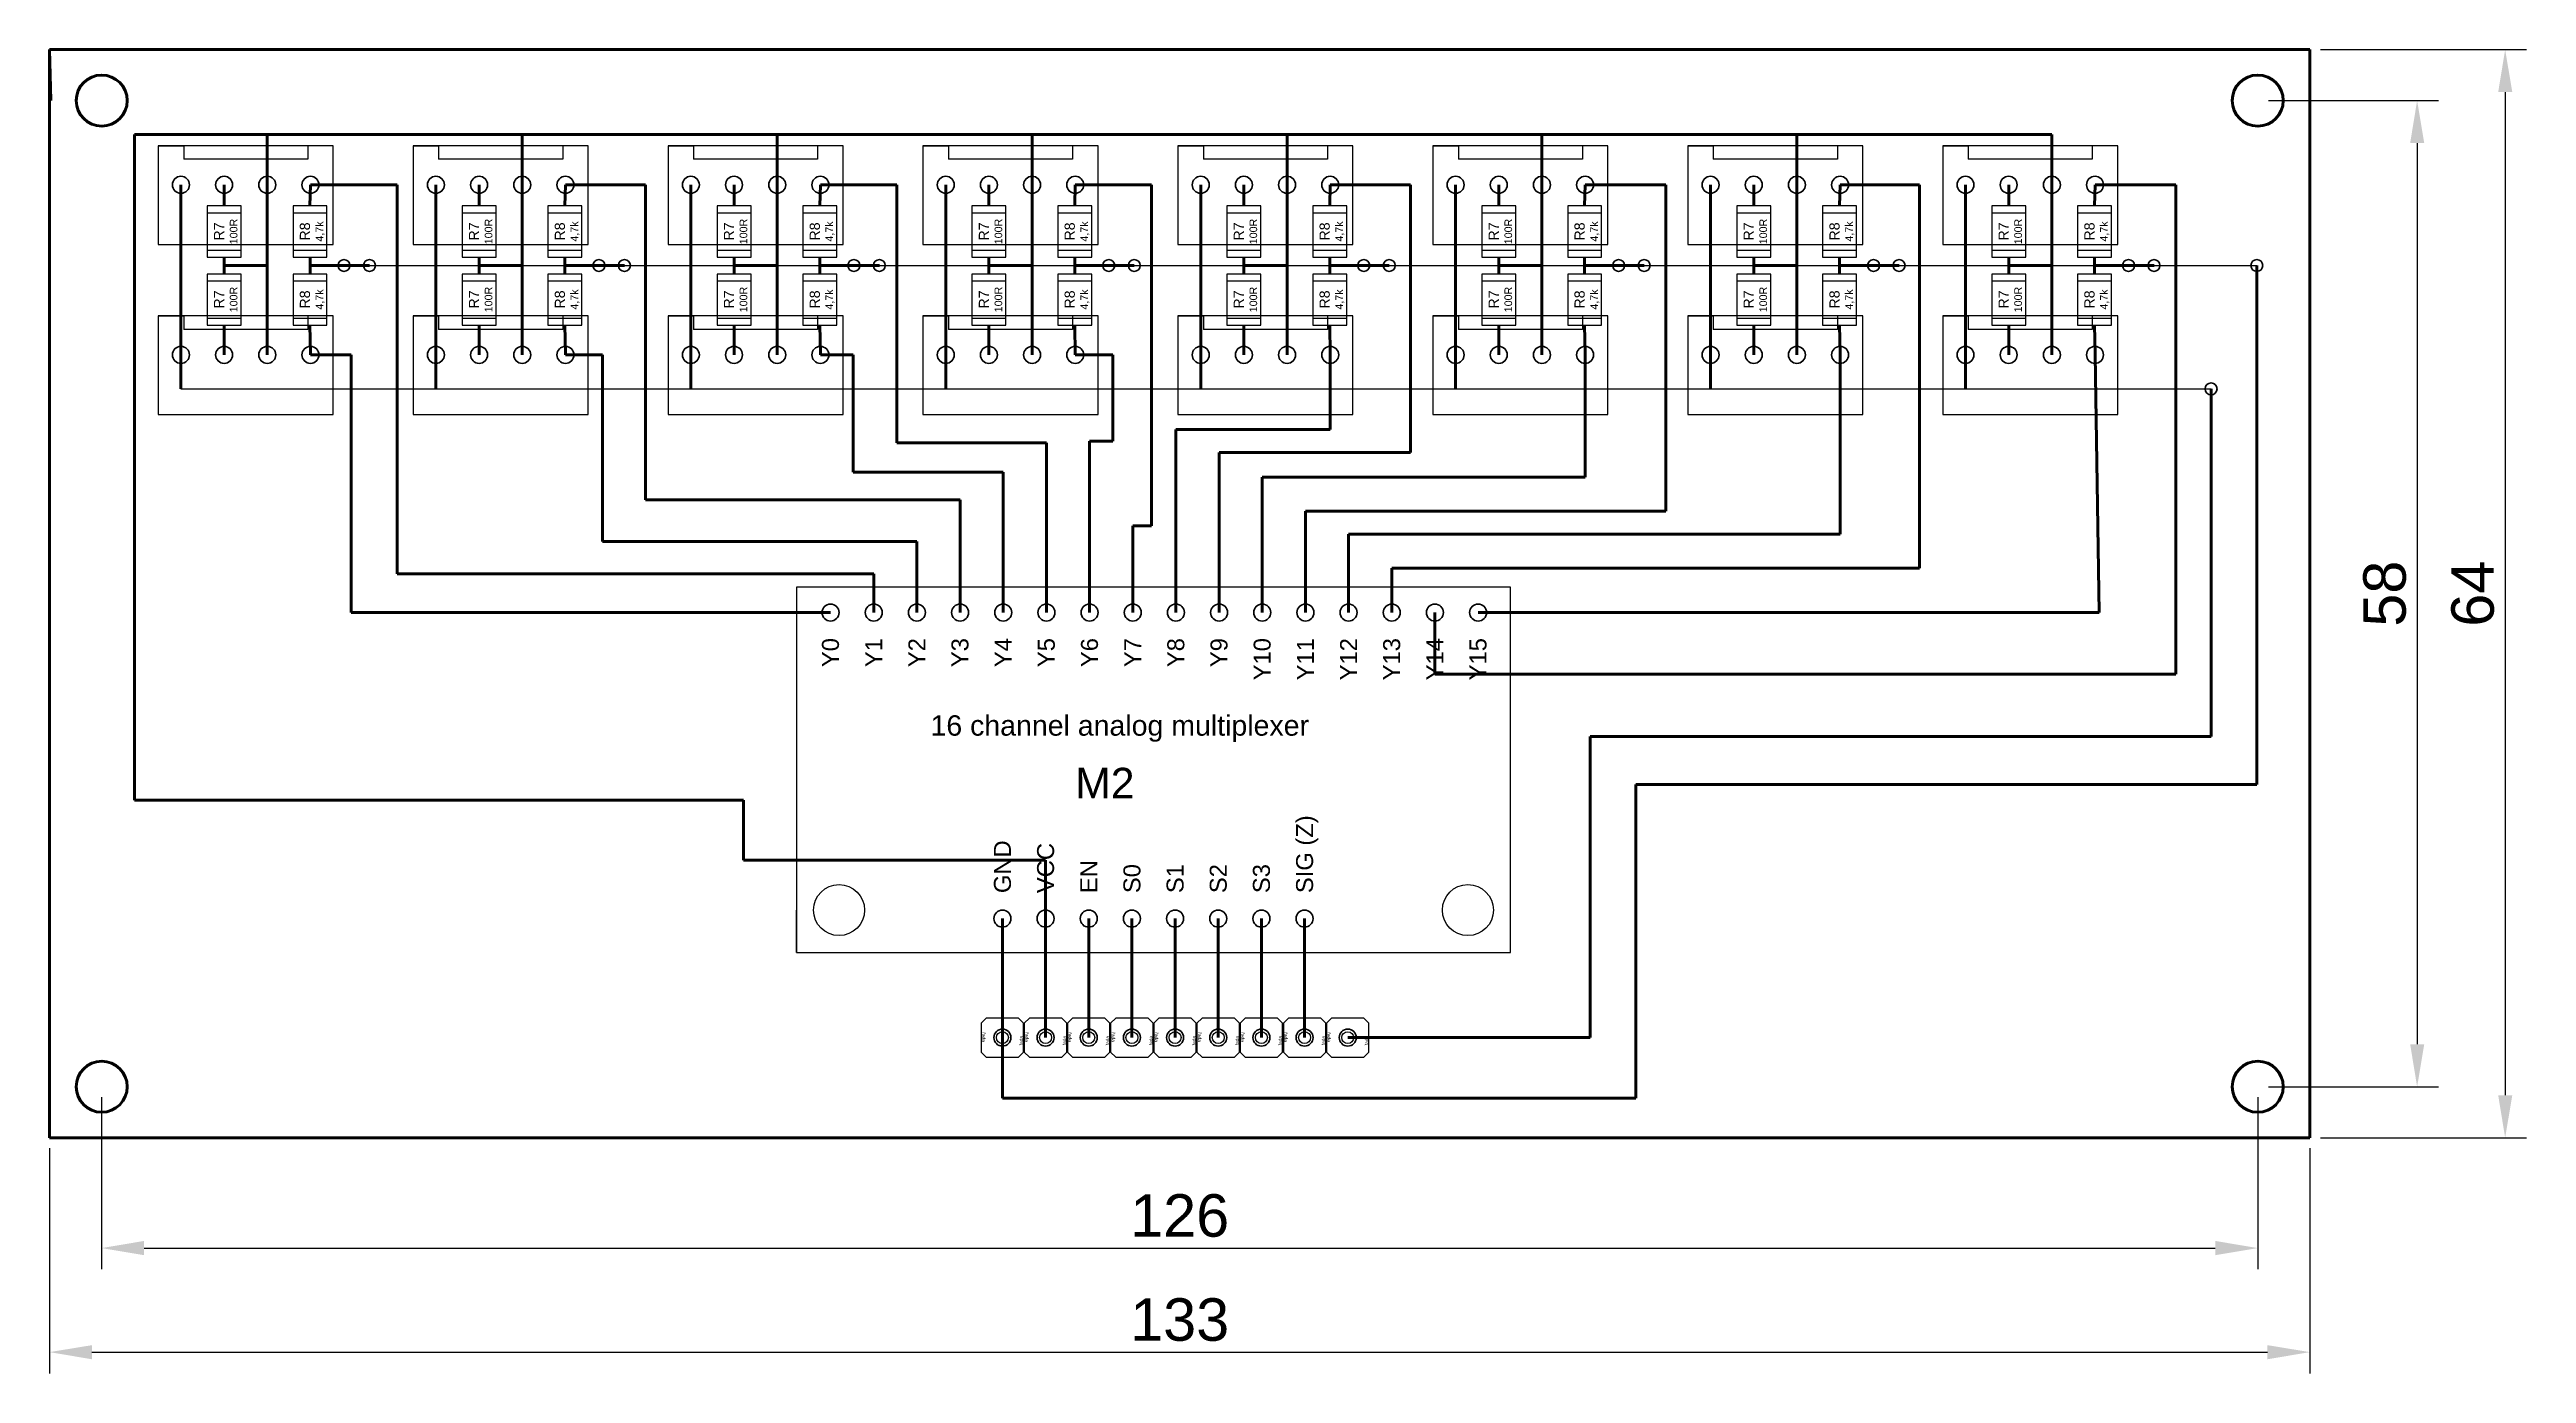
# Paper-space layout 'Layout1' of a CAD drawing. Header units: millimetres. Extents: x 8 to 232, y 110 to 188.
# Drawn here: x 8.2 to 153.9, y 109.8 to 187.7 of the extents above; entities that cross this region are included whole.
import ezdxf
from ezdxf.enums import TextEntityAlignment as Align

# ---------------------------------------------------------------- set-up
doc = ezdxf.new("R2010")
doc.units = ezdxf.units.MM
for name, color, linetype, lineweight in [('Cesty', 90, 'Continuous', 106), ('Deska', 10, 'Continuous', 70), ('Díry', 106, 'Continuous', 35), ('Díry-šrouby', 10, 'Continuous', 70)]:
    doc.layers.add(name, color=color, linetype=linetype, lineweight=lineweight)
for name, color, linetype in [('Drátové propojky', 172, 'Continuous'), ('Díry-poznámky', 40, 'Continuous'), ('SMD součástky', 172, 'Continuous'), ('Součástky', 212, 'Continuous')]:
    doc.layers.add(name, color=color, linetype=linetype)
doc.layers.add('Poznámky', color=7, linetype='Continuous', lineweight=70, true_color=0xe98707)
doc.styles.get("Standard").update_dxf_attribs({"font": 'arial.ttf'})
doc.dimstyles.new('ISO-25', dxfattribs={"dimtxt": 2.5, "dimasz": 2.5, "dimexe": 1.25, "dimexo": 0.625, "dimtad": 1, "dimtxsty": 'Standard', "dimcen": 2.5, "dimadec": 0, "dimazin": 0, "dimtfac": 1, "dimtmove": 0, "dimatfit": 3, "dimfxl": 1, "dimarcsym": 0})

psp = doc.layouts.get("Layout1")

# ---------------------------------------------------------------- blocks, each defined once
blk = doc.blocks.new('*U152')
blk.add_circle((0, 0), 0.5)
blk = doc.blocks.new('*U153')
at = {"color": 0, "linetype": 'ByBlock', "lineweight": -2, "transparency": 16777216}
for p in [(-17.78, 0), (-15.24, 0), (-12.7, 0), (-10.16, 0), (-7.62, 0), (-5.08, 0), (-2.54, 0), (0, 0)]:
    blk.add_blockref('*U152', p, dxfattribs=at)
blk = doc.blocks.new('*U154')
blk.add_circle((0, 0), 0.5)
blk = doc.blocks.new('*U155')
at = {"color": 0, "linetype": 'ByBlock', "lineweight": -2, "transparency": 16777216}
for p in [(0, 0), (2.54, 0), (5.08, 0), (7.62, 0), (10.16, 0), (12.7, 0), (15.24, 0), (17.78, 0), (20.32, 0), (22.86, 0), (25.4, 0), (27.94, 0), (30.48, 0), (33.02, 0), (35.56, 0), (38.1, 0)]:
    blk.add_blockref('*U154', p, dxfattribs=at)
blk = doc.blocks.new('16-ch-analog-multiplexer')
for p, q in [((42, 21.5), (0, 21.5)), ((0, 21.5), (0, 0)), ((0, 21.5), (0, 20)), ((42, 0), (42, 21.5)), ((0, 0), (0, 2.5)), ((0, 0), (0, 2)), ((0, 0), (42, 0))]:
    blk.add_line(p, q)
for centre in [(2.5, 2.5), (39.5, 2.5)]:
    blk.add_circle(centre, 1.5)
for name, p in [('*U155', (2, 20)), ('*U153', (29.89, 2))]:
    blk.add_blockref(name, p)
at = {"char_height": 1, "rotation": 90}
for s, width, insert, attachment_point in [('Y0', 2.1173, (2, 18.5), 6), ('Y1', 2.1173, (4.54, 18.5), 6), ('Y2', 2.1173, (7.08, 18.5), 6), ('Y3', 2.1173, (9.62, 18.5), 6), ('Y4', 2.1173, (12.16, 18.5), 6), ('Y5', 2.1173, (14.7, 18.5), 6), ('Y6', 2.1173, (17.24, 18.5), 6), ('Y7', 2.1173, (19.78, 18.5), 6), ('Y8', 2.1173, (22.32, 18.5), 6), ('Y9', 2.1173, (24.86, 18.5), 6), ('Y10', 2.1173, (27.4, 18.5), 6), ('Y11', 2.1173, (29.94, 18.5), 6), ('Y12', 2.1173, (32.48, 18.5), 6), ('Y13', 2.1173, (35.02, 18.5), 6), ('Y14', 2.1173, (37.56, 18.5), 6), ('Y15', 2.1173, (40.1, 18.5), 6), ('SIG (Z)', 4.8487, (29.39, 3.5), 1), ('GND', 2.1173, (11.61, 3.5), 1), ('VCC', 2.1173, (14.15, 3.5), 1), ('EN', 2.1173, (16.69, 3.5), 1), ('S0', 2.1173, (19.23, 3.5), 1), ('S1', 2.1173, (21.77, 3.5), 1), ('S2', 2.1173, (24.31, 3.5), 1), ('S3', 2.1173, (26.85, 3.5), 1)]:
    blk.add_mtext_dynamic_manual_height_columns(s, width=width, gutter_width=9, heights=[0], dxfattribs=dict(at, insert=insert, attachment_point=attachment_point))
at = {"insert": (7.88, 13.96), "char_height": 1.2, "attachment_point": 1}
blk.add_mtext_dynamic_manual_height_columns('16 channel analog multiplexer', width=28.0301, gutter_width=9, heights=[0], dxfattribs=at)
blk.add_attdef('CISLO', (16.39, 9.07), '', height=1.8)
blk = doc.blocks.new('*U157')
blk.add_circle((0, 0), 0.5)
blk = doc.blocks.new('*U158')
at = {"color": 0, "linetype": 'ByBlock', "lineweight": -2, "transparency": 16777216}
for p in [(-7.62, 0), (-5.08, 0), (-2.54, 0), (0, 0)]:
    blk.add_blockref('*U157', p, dxfattribs=at)
blk = doc.blocks.new('4-pin-fan-connector')
for p, q in [((8.96, 2.3), (-1.34, 2.3)), ((-1.34, 2.3), (-1.34, -3.5)), ((-1.34, 2.3), (0.16, 2.3)), ((0.16, 2.3), (0.16, 1.5)), ((7.46, 1.5), (0.16, 1.5)), ((8.96, 2.3), (7.46, 2.3)), ((7.46, 2.3), (7.46, 1.5)), ((8.96, -3.5), (8.96, 2.3)), ((8.96, -3.5), (8.96, 0)), ((-1.34, -3.5), (8.96, -3.5))]:
    blk.add_line(p, q)
blk.add_blockref('*U158', (7.62, 0))
blk = doc.blocks.new('*U399')
at = {"layer": 'Součástky', "rotation": 180}
blk.add_blockref('4-pin-fan-connector', (3.81, -0.6), dxfattribs=at)
blk = doc.blocks.new('*U400')
at = {"layer": 'Součástky', "color": 0, "linetype": 'ByBlock', "lineweight": -2, "transparency": 16777216}
for p in [(0, 10), (15, 10), (30, 10), (45, 10), (60, 10), (75, 10), (90, 10), (105, 10), (0, 0), (15, 0), (30, 0), (45, 0), (60, 0), (75, 0), (90, 0), (105, 0)]:
    blk.add_blockref('*U399', p, dxfattribs=at)
blk = doc.blocks.new('Rezistor SMD')
for p, q in [((2.8, 1), (-0.2, 1)), ((-0.2, 1), (-0.2, -1)), ((0.2, 1), (0.2, -1)), ((2.8, 1), (2.3, 1)), ((2.8, 1), (2.4, 1)), ((2.4, 1), (2.4, -1)), ((2.8, -1), (2.8, 1)), ((-0.2, -1), (2.8, -1))]:
    blk.add_line(p, q)
for tag, height, p in [('R', 0.6, (1.3, 0)), ('VALUE', 0.45, (1.3, -0.78))]:
    blk.add_attdef(tag, text='', height=height).set_placement(p, align=Align.CENTER)
blk = doc.blocks.new('*U401')
at = {"layer": 'SMD součástky', "rotation": 90}
for p, values in [((-1.24, -1.3), {'R': 'R7', 'VALUE': '100R'}), ((3.81, -1.3), {'R': 'R8', 'VALUE': '4,7k'})]:
    blk.add_blockref('Rezistor SMD', p, dxfattribs=at).add_auto_attribs(values)
blk = doc.blocks.new('*U402')
at = {"layer": 'Součástky', "color": 0, "linetype": 'ByBlock', "lineweight": -2, "transparency": 16777216}
for p in [(0, 0), (15, 0), (30, 0), (45, 0), (60, 0), (75, 0), (90, 0), (105, 0), (0, -4), (15, -4), (30, -4), (45, -4), (60, -4), (75, -4), (90, -4), (105, -4)]:
    blk.add_blockref('*U401', p, dxfattribs=at)
blk = doc.blocks.new('*U383')
at = {"layer": 'Cesty'}
for p, q in [((1.27, 5), (1.27, -5)), ((-1.27, 0.26), (1.27, 0.26))]:
    blk.add_line(p, q, dxfattribs=at)
blk = doc.blocks.new('*U384')
at = {"layer": 'Cesty', "color": 0, "linetype": 'ByBlock', "lineweight": -2, "transparency": 16777216}
for p in [(0, 0), (15, 0), (30, 0), (45, 0), (60, 0), (75, 0), (90, 0), (105, 0)]:
    blk.add_blockref('*U383', p, dxfattribs=at)
blk = doc.blocks.new('*U385')
at = {"layer": 'Cesty'}
for p, q in [((-3.81, -5), (-3.81, 5)), ((-1.27, 3.76), (-1.27, 5)), ((3.78, 3.76), (3.81, 5)), ((-1.27, -3.24), (-1.27, -5)), ((3.78, -3.24), (3.81, -5))]:
    blk.add_line(p, q, dxfattribs=at)
blk = doc.blocks.new('*U386')
at = {"layer": 'Cesty', "color": 0, "linetype": 'ByBlock', "lineweight": -2, "transparency": 16777216}
for p in [(0, 0), (15, 0), (30, 0), (45, 0), (60, 0), (75, 0), (90, 0), (105, 0)]:
    blk.add_blockref('*U385', p, dxfattribs=at)
blk = doc.blocks.new('*U387')
at = {"layer": 'Cesty'}
for p, q in [((-1.925, 0), (0.075, 0)), ((0.075, 0), (1.575, 0))]:
    blk.add_line(p, q, dxfattribs=at)
at = {"layer": 'Díry'}
for centre in [(0.075, 0), (1.575, 0)]:
    blk.add_circle(centre, 0.35, dxfattribs=at)
blk = doc.blocks.new('*U388')
at = {"layer": 'Díry', "color": 0, "linetype": 'ByBlock', "lineweight": -2, "transparency": 16777216}
for p in [(0, 0), (15, 0), (30, 0), (45, 0), (60, 0), (75, 0), (90, 0), (105, 0)]:
    blk.add_blockref('*U387', p, dxfattribs=at)
blk = doc.blocks.new('*U389')
at = {"layer": 'Drátové propojky'}
blk.add_line((-6.75, 0), (6.75, 0), dxfattribs=at)
blk = doc.blocks.new('*U390')
at = {"layer": 'Drátové propojky', "color": 0, "linetype": 'ByBlock', "lineweight": -2, "transparency": 16777216}
for p in [(0, 0), (15, 0), (30, 0), (45, 0), (60, 0), (75, 0), (90, 0)]:
    blk.add_blockref('*U389', p, dxfattribs=at)
blk = doc.blocks.new('*U391')
at = {"layer": 'Cesty'}
blk.add_line((0, -1.48), (0, 1.48), dxfattribs=at)
blk = doc.blocks.new('*U392')
at = {"layer": 'Cesty', "color": 0, "linetype": 'ByBlock', "lineweight": -2, "transparency": 16777216}
for p in [(0, 0), (15, 0), (30, 0), (45, 0), (60, 0), (75, 0), (90, 0), (105, 0)]:
    blk.add_blockref('*U391', p, dxfattribs=at)
blk = doc.blocks.new('*U393')
at = {"layer": 'Cesty'}
blk.add_line((0, 1), (0, -1), dxfattribs=at)
blk = doc.blocks.new('*U394')
at = {"layer": 'Cesty', "color": 0, "linetype": 'ByBlock', "lineweight": -2, "transparency": 16777216}
for p in [(0, 0), (15, 0), (30, 0), (45, 0), (60, 0), (75, 0), (90, 0), (105, 0)]:
    blk.add_blockref('*U393', p, dxfattribs=at)
blk = doc.blocks.new('Oboustraný kolík přímý (1pin)')
for p, q in [((-2.5, -0.3), (-2.2, 0)), ((-0.3, 0), (-2.2, 0)), ((-0.3, 0), (0, -0.3)), ((-2.5, -0.3), (-2.5, -2)), ((0, -2), (0, -0.3)), ((-2.5, -2), (-2.2, -2.3)), ((-2.2, -2.3), (-0.3, -2.3)), ((0, -2), (-0.3, -2.3))]:
    blk.add_line(p, q)
blk.add_circle((-1.25, -1.15), 0.35)
at = {"char_height": 0.2, "attachment_point": 1}
for insert, rotation in [((-2.24, -0.84), 270), ((-0.24, -1.61), 90)]:
    blk.add_mtext_dynamic_manual_height_columns('řada', width=0.3606, gutter_width=12.5, heights=[0], dxfattribs=dict(at, insert=insert, rotation=rotation))
blk = doc.blocks.new('Oboustraný kolík přímý')
at = {"layer": 'Součástky'}
blk.add_blockref('Oboustraný kolík přímý (1pin)', (0, 0), dxfattribs=at)
blk = doc.blocks.new('*U395')
at = {"layer": 'Cesty'}
blk.add_blockref('Oboustraný kolík přímý', (1.25, 1.15), dxfattribs=at)
blk = doc.blocks.new('*U396')
at = {"layer": 'Cesty', "color": 0, "linetype": 'ByBlock', "lineweight": -2, "transparency": 16777216}
for p in [(0, 0), (2.54, 0), (5.08, 0), (7.62, 0), (10.16, 0), (12.7, 0), (15.24, 0), (17.78, 0), (20.32, 0)]:
    blk.add_blockref('*U395', p, dxfattribs=at)
blk = doc.blocks.new('*U403')
at = {"layer": 'Díry'}
blk.add_circle((0, 0), 0.5, dxfattribs=at)
blk = doc.blocks.new('*U404')
at = {"layer": 'Díry', "color": 0, "linetype": 'ByBlock', "lineweight": -2, "transparency": 16777216}
for p in [(0, 0), (2.54, 0), (5.08, 0), (7.62, 0), (0, -10), (2.54, -10), (5.08, -10), (7.62, -10)]:
    blk.add_blockref('*U403', p, dxfattribs=at)
blk = doc.blocks.new('*U397')
at = {"layer": 'Díry'}
blk.add_blockref('*U404', (0, 0), dxfattribs=at)
blk = doc.blocks.new('*U398')
at = {"layer": 'Díry', "color": 0, "linetype": 'ByBlock', "lineweight": -2, "transparency": 16777216}
for p in [(0, 0), (15, 0), (30, 0), (45, 0), (60, 0), (75, 0), (90, 0), (105, 0)]:
    blk.add_blockref('*U397', p, dxfattribs=at)
blk = doc.blocks.new('*D405')
at = {"layer": 'Defpoints', "color": 0, "lineweight": 0, "transparency": 16777216}
for p in [(138.1, 184.67), (138.1, 126.67), (147.48, 126.67)]:
    blk.add_point(p, dxfattribs=at)
at = {"layer": 'Poznámky', "color": 0, "lineweight": -2, "transparency": 16777216}
for p, q in [((138.73, 184.67), (148.73, 184.67)), ((147.48, 182.17), (147.48, 129.17)), ((138.73, 126.67), (148.73, 126.67))]:
    blk.add_line(p, q, dxfattribs=at)
at = {"layer": 'Poznámky', "color": 0, "lineweight": 0, "transparency": 16777216}
for points in [[(147.07, 182.17), (147.9, 182.17), (147.48, 184.67)], [(147.07, 129.17), (147.9, 129.17), (147.48, 126.67)]]:
    blk.add_solid(points, dxfattribs=at)
at = {"layer": 'Poznámky', "color": 0, "lineweight": 0, "transparency": 16777216, "insert": (145.58, 155.67), "char_height": 2.5, "attachment_point": 5, "rotation": 90}
blk.add_mtext('58', dxfattribs=at)
blk = doc.blocks.new('*D406')
at = {"layer": 'Defpoints', "color": 0, "lineweight": 0, "transparency": 16777216}
for p in [(141.17, 187.67), (141.17, 123.67), (152.66, 123.67)]:
    blk.add_point(p, dxfattribs=at)
at = {"layer": 'Poznámky', "color": 0, "lineweight": -2, "transparency": 16777216}
for p, q in [((141.8, 187.67), (153.91, 187.67)), ((152.66, 185.17), (152.66, 126.17)), ((141.8, 123.67), (153.91, 123.67))]:
    blk.add_line(p, q, dxfattribs=at)
at = {"layer": 'Poznámky', "color": 0, "lineweight": 0, "transparency": 16777216}
for points in [[(152.25, 185.17), (153.08, 185.17), (152.66, 187.67)], [(152.25, 126.17), (153.08, 126.17), (152.66, 123.67)]]:
    blk.add_solid(points, dxfattribs=at)
at = {"layer": 'Poznámky', "color": 0, "lineweight": 0, "transparency": 16777216, "insert": (150.76, 155.67), "char_height": 2.5, "attachment_point": 5, "rotation": 90}
blk.add_mtext('64', dxfattribs=at)
blk = doc.blocks.new('*D407')
at = {"layer": 'Defpoints', "color": 0, "lineweight": 0, "transparency": 16777216}
for p in [(11.24, 126.67), (138.1, 126.67), (138.1, 117.18)]:
    blk.add_point(p, dxfattribs=at)
at = {"layer": 'Poznámky', "color": 0, "lineweight": -2, "transparency": 16777216}
for p, q in [((11.24, 126.05), (11.24, 115.93)), ((138.1, 126.05), (138.1, 115.93)), ((13.74, 117.18), (135.6, 117.18))]:
    blk.add_line(p, q, dxfattribs=at)
at = {"layer": 'Poznámky', "color": 0, "lineweight": 0, "transparency": 16777216}
for points in [[(13.74, 117.6), (13.74, 116.76), (11.24, 117.18)], [(135.6, 117.6), (135.6, 116.76), (138.1, 117.18)]]:
    blk.add_solid(points, dxfattribs=at)
at = {"layer": 'Poznámky', "color": 0, "lineweight": 0, "transparency": 16777216, "insert": (74.67, 119.08), "char_height": 2.5, "attachment_point": 5}
blk.add_mtext('126', dxfattribs=at)
blk = doc.blocks.new('*D408')
at = {"layer": 'Defpoints', "color": 0, "lineweight": 0, "transparency": 16777216}
for p in [(8.17, 123.67), (141.17, 123.67), (141.17, 111.06)]:
    blk.add_point(p, dxfattribs=at)
at = {"layer": 'Poznámky', "color": 0, "lineweight": -2, "transparency": 16777216}
for p, q in [((8.17, 123.05), (8.17, 109.81)), ((141.17, 123.05), (141.17, 109.81)), ((10.67, 111.06), (138.67, 111.06))]:
    blk.add_line(p, q, dxfattribs=at)
at = {"layer": 'Poznámky', "color": 0, "lineweight": 0, "transparency": 16777216}
for points in [[(10.67, 111.47), (10.67, 110.64), (8.17, 111.06)], [(138.67, 111.47), (138.67, 110.64), (141.17, 111.06)]]:
    blk.add_solid(points, dxfattribs=at)
at = {"layer": 'Poznámky', "color": 0, "lineweight": 0, "transparency": 16777216, "insert": (74.67, 112.96), "char_height": 2.5, "attachment_point": 5}
blk.add_mtext('133', dxfattribs=at)

# ---------------------------------------------------------------- dimensions: what is measured, and where the dimension line sits
at = {"layer": 'Poznámky', "lineweight": 0}
for base, p1, p2, picture, middle in [((152.663, 123.672), (141.174, 187.672), (141.174, 123.672), '*D406', (150.762, 155.672)), ((147.483, 126.671), (138.103, 184.673), (138.103, 126.671), '*D405', (145.581, 155.672))]:
    dim = psp.add_linear_dim(base=base, p1=p1, p2=p2, angle=90, dimstyle='ISO-25', dxfattribs=at)
    dim.commit()
    dim.dimension.update_dxf_attribs({"geometry": picture, "text_midpoint": middle})
dim = psp.add_aligned_dim(p1=(11.244, 126.671), p2=(138.103, 126.671), distance=-9.492, text='126', dimstyle='ISO-25', dxfattribs=at)
dim.commit()
dim.dimension.update_dxf_attribs({"geometry": '*D407', "text_midpoint": (74.674, 119.081)})
dim = psp.add_linear_dim(base=(141.174, 111.056), p1=(8.174, 123.672), p2=(141.174, 123.672), dimstyle='ISO-25', dxfattribs=at)
dim.commit()
dim.dimension.update_dxf_attribs({"geometry": '*D408', "text_midpoint": (74.674, 112.959)})

# ---------------------------------------------------------------- linework, layer by layer
at = {"layer": 'Cesty'}
for p, q in [((20.987, 182.672), (13.174, 182.672)), ((13.174, 182.672), (13.174, 143.517)), ((20.987, 182.672), (125.987, 182.672)), ((23.527, 179.716), (28.622, 179.716)), ((28.622, 179.716), (28.622, 156.839)), ((38.527, 179.716), (43.245, 179.716)), ((43.245, 179.716), (43.245, 161.181)), ((53.527, 179.716), (58.023, 179.716)), ((58.023, 179.716), (58.023, 164.536)), ((68.527, 179.716), (73.017, 179.716)), ((73.017, 179.716), (73.017, 159.656)), ((83.527, 179.716), (88.246, 179.716)), ((88.246, 179.716), (88.246, 163.969)), ((98.527, 179.716), (103.275, 179.716)), ((103.275, 179.716), (103.275, 160.528)), ((113.527, 179.716), (118.207, 179.716)), ((118.207, 179.716), (118.207, 157.178)), ((133.285, 179.716), (128.527, 179.716)), ((133.285, 179.716), (133.285, 150.939)), ((18.447, 174.471), (18.447, 175.471)), ((23.499, 174.471), (23.499, 175.471)), ((33.447, 174.471), (33.447, 175.471)), ((38.499, 174.471), (38.499, 175.471)), ((48.447, 174.471), (48.447, 175.471)), ((53.499, 174.471), (53.499, 175.471)), ((63.447, 174.471), (63.447, 175.471)), ((68.499, 174.471), (68.499, 175.471)), ((78.447, 174.471), (78.447, 175.471)), ((83.499, 174.471), (83.499, 175.471)), ((93.447, 174.471), (93.447, 175.471)), ((98.499, 174.471), (98.499, 175.471)), ((108.447, 174.471), (108.447, 175.471)), ((113.499, 174.471), (113.499, 175.471)), ((123.447, 174.471), (123.447, 175.471)), ((128.499, 174.471), (128.499, 175.471)), ((138.049, 174.971), (138.049, 144.453)), ((23.527, 169.716), (25.925, 169.716)), ((25.925, 169.716), (25.925, 154.557)), ((38.527, 169.716), (40.717, 169.716)), ((40.717, 169.716), (40.717, 158.739)), ((53.527, 169.716), (55.454, 169.716)), ((55.454, 169.716), (55.454, 162.824)), ((68.527, 169.716), (70.737, 169.716)), ((70.737, 169.716), (70.737, 164.648)), ((83.527, 169.716), (83.527, 165.326)), ((98.527, 169.716), (98.527, 162.515)), ((113.527, 169.716), (113.527, 159.161)), ((128.774, 154.557), (128.527, 169.716)), ((135.358, 162.773), (135.358, 167.716)), ((83.527, 165.326), (74.449, 165.326)), ((74.449, 165.326), (74.449, 154.557)), ((58.023, 164.536), (66.829, 164.536)), ((66.829, 164.536), (66.829, 154.557)), ((70.737, 164.648), (69.369, 164.648)), ((69.369, 164.648), (69.369, 154.557)), ((88.246, 163.969), (76.989, 163.969)), ((76.989, 163.969), (76.989, 154.557)), ((55.454, 162.824), (64.289, 162.824)), ((64.289, 162.824), (64.289, 154.557)), ((98.527, 162.515), (79.529, 162.515)), ((79.529, 162.515), (79.529, 154.557)), ((135.358, 162.773), (135.358, 147.274)), ((43.245, 161.181), (61.749, 161.181)), ((61.749, 161.181), (61.749, 154.557)), ((103.275, 160.528), (82.069, 160.528)), ((82.069, 160.528), (82.069, 154.557)), ((73.017, 159.656), (71.909, 159.656)), ((71.909, 159.656), (71.909, 154.557)), ((113.527, 159.161), (84.609, 159.161)), ((84.609, 159.161), (84.609, 154.557)), ((40.717, 158.739), (59.209, 158.739)), ((59.209, 158.739), (59.209, 154.557)), ((28.622, 156.839), (56.669, 156.839)), ((56.669, 156.839), (56.669, 154.557)), ((118.207, 157.178), (87.149, 157.178)), ((87.149, 157.178), (87.149, 154.557)), ((25.925, 154.557), (54.129, 154.557)), ((89.689, 154.557), (89.689, 150.939)), ((92.229, 154.557), (128.774, 154.557)), ((89.689, 150.939), (132.525, 150.939)), ((133.285, 150.939), (132.525, 150.939)), ((135.358, 147.274), (98.82, 147.274)), ((98.82, 147.274), (98.82, 129.557)), ((138.049, 144.453), (101.509, 144.453)), ((101.509, 144.453), (101.509, 125.999)), ((13.174, 143.517), (48.998, 143.517)), ((48.998, 143.517), (48.998, 139.992)), ((48.998, 139.992), (66.779, 139.992)), ((66.779, 139.992), (66.779, 136.557)), ((64.239, 136.557), (64.239, 129.557)), ((66.779, 136.557), (66.779, 129.557)), ((69.319, 136.557), (69.319, 129.557)), ((71.859, 136.557), (71.859, 129.557)), ((74.399, 136.557), (74.399, 129.557)), ((76.939, 136.557), (76.939, 129.557)), ((79.479, 136.557), (79.479, 129.557)), ((82.019, 136.557), (82.019, 129.557)), ((64.239, 125.999), (64.239, 129.557)), ((84.559, 129.557), (98.82, 129.557)), ((101.509, 125.999), (64.239, 125.999))]:
    psp.add_line(p, q, dxfattribs=at)
at = {"layer": 'Deska'}
for p, q in [((8.174, 182.672), (8.174, 187.672)), ((8.174, 187.672), (141.174, 187.672)), ((8.174, 123.672), (8.174, 187.672)), ((141.174, 187.672), (141.174, 123.672)), ((141.174, 123.672), (8.174, 123.672))]:
    psp.add_line(p, q, dxfattribs=at)
at = {"layer": 'Drátové propojky'}
for p, q in [((131.999, 174.971), (138.049, 174.971)), ((15.907, 167.716), (120.907, 167.716)), ((120.907, 167.716), (135.358, 167.716))]:
    psp.add_line(p, q, dxfattribs=at)
at = {"layer": 'Díry'}
for centre, radius in [((138.049, 174.971), 0.35), ((135.358, 167.716), 0.35), ((54.129, 154.557), 0.5), ((56.669, 154.557), 0.5), ((59.209, 154.557), 0.5), ((61.749, 154.557), 0.5), ((64.289, 154.557), 0.5), ((66.829, 154.557), 0.5), ((69.369, 154.557), 0.5), ((71.909, 154.557), 0.5), ((74.449, 154.557), 0.5), ((76.989, 154.557), 0.5), ((79.529, 154.557), 0.5), ((82.069, 154.557), 0.5), ((84.609, 154.557), 0.5), ((87.149, 154.557), 0.5), ((89.689, 154.557), 0.5), ((92.229, 154.557), 0.5), ((64.239, 136.557), 0.5), ((66.779, 136.557), 0.5), ((69.319, 136.557), 0.5), ((71.859, 136.557), 0.5), ((74.399, 136.557), 0.5), ((76.939, 136.557), 0.5), ((79.479, 136.557), 0.5), ((82.019, 136.557), 0.5), ((64.239, 129.557), 0.5), ((66.779, 129.557), 0.5), ((69.319, 129.557), 0.5), ((71.859, 129.557), 0.5), ((74.399, 129.557), 0.5), ((76.939, 129.557), 0.5), ((79.479, 129.557), 0.5), ((82.019, 129.557), 0.5), ((84.559, 129.557), 0.5)]:
    psp.add_circle(centre, radius, dxfattribs=at)
at = {"layer": 'Díry-poznámky'}
for centre in [(54.629, 137.057), (91.629, 137.057)]:
    psp.add_circle(centre, 1.5, dxfattribs=at)
at = {"layer": 'Díry-šrouby'}
psp.add_line((8.174, 187.672), (8.244, 184.673), dxfattribs=at)
for centre in [(11.244, 184.673), (138.103, 184.673), (11.244, 126.671), (138.103, 126.671)]:
    psp.add_circle(centre, 1.5, dxfattribs=at)

# ---------------------------------------------------------------- block references
at = {"layer": 'Cesty'}
for name, p in [('*U392', (20.987, 181.194)), ('*U386', (19.717, 174.716)), ('*U384', (19.717, 174.716)), ('*U394', (15.907, 168.716)), ('*U396', (64.239, 129.557))]:
    psp.add_blockref(name, p, dxfattribs=at)
at = {"layer": 'Drátové propojky'}
psp.add_blockref('*U390', (33.749, 174.971), dxfattribs=at)
at = {"layer": 'Díry'}
for name, p in [('*U398', (15.907, 179.716)), ('*U388', (25.424, 174.971))]:
    psp.add_blockref(name, p, dxfattribs=at)
at = {"layer": 'Součástky', "rotation": 180}
psp.add_blockref('*U400', (124.717, 179.116), dxfattribs=at)
at = {"layer": 'Součástky'}
psp.add_blockref('*U402', (19.689, 176.971), dxfattribs=at)
psp.add_blockref('16-ch-analog-multiplexer', (52.129, 134.557), dxfattribs=at).add_auto_attribs({'CISLO': 'M2'})

psp.set_redraw_order([(e.dxf.handle, doc.entitydb.next_handle()) for e in psp.query("TEXT MTEXT ATTDEF DIMENSION ARC_DIMENSION")])  # texts and dimensions are drawn at this point

doc.saveas('drawing.dxf')
